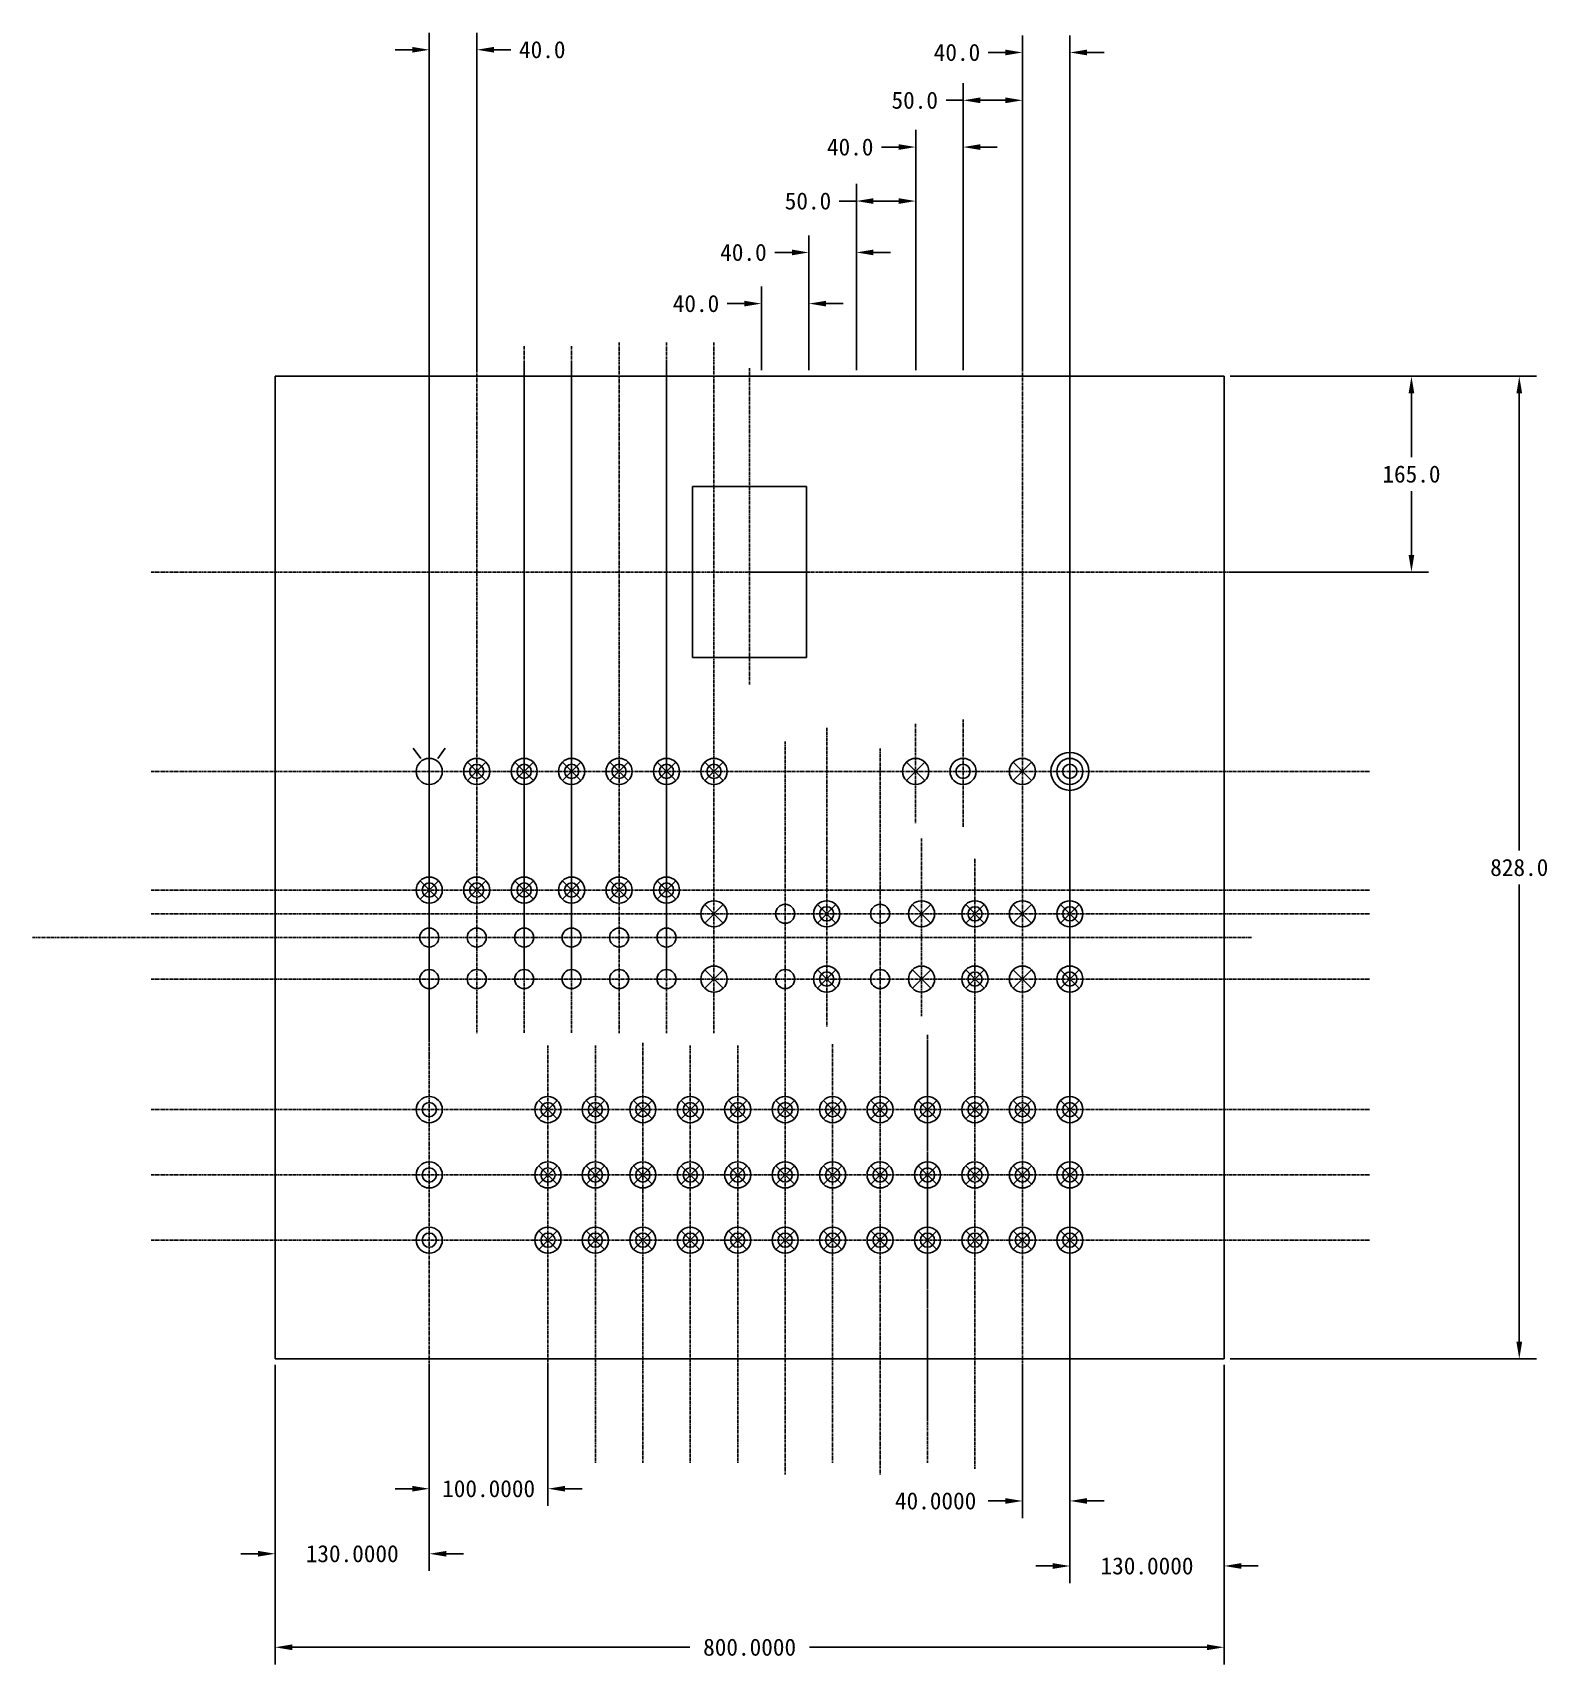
# Model space of a CAD drawing. Extents: x -1423 to 2287, y -3960 to 7.
# Drawn here: x -209 to 1069, y -3960 to -2585 of the extents above; entities that cross this region are included whole.
import ezdxf

# ---------------------------------------------------------------- set-up
doc = ezdxf.new("R2010")
doc.units = 0
doc.header["$MEASUREMENT"] = 0
doc.linetypes.add('CENTERX2', pattern=[4, 2.5, -0.5, 0.5, -0.5])
doc.layers.get('0').update_dxf_attribs({"linetype": 'CONTINUOUS'})
doc.layers.get('DEFPOINTS').update_dxf_attribs({"linetype": 'CONTINUOUS'})
doc.dimstyles.get("Standard").update_dxf_attribs({"dimtxt": 0.18, "dimasz": 0.18, "dimexe": 0.18, "dimexo": 0.0625, "dimgap": 0.09, "dimtad": 0, "dimtih": 1, "dimtoh": 1, "dimdec": 4, "dimzin": 0, "dimtxsty": 'STANDARD', "dimcen": 0.09, "dimazin": 3, "dimtfac": 1, "dimtdec": 4, "dimtofl": 0, "dimtmove": 0, "dimatfit": 3, "dimtolj": 1, "dimtzin": 0})

msp = doc.modelspace()

# ---------------------------------------------------------------- blocks, each defined once
blk = doc.blocks.new('*D20')
at = {"color": 0, "linetype": 'BYBLOCK'}
for p, q in [((445.9, -2870), (445.9, -2756.3)), ((485.9, -2870), (485.9, -2756.3)), ((431.5, -2770.7), (417.1, -2770.7)), ((500.3, -2770.7), (514.7, -2770.7))]:
    blk.add_line(p, q, dxfattribs=at)
for points in [[(431.5, -2768.3), (431.5, -2773.1), (445.9, -2770.7)], [(500.3, -2768.3), (500.3, -2773.1), (485.9, -2770.7)]]:
    blk.add_solid(points, dxfattribs=at)
at = {"layer": 'DEFPOINTS', "color": 0, "linetype": 'BYBLOCK'}
for p in [(445.9, -2770.7), (445.9, -2875), (485.9, -2875)]:
    blk.add_point(p, dxfattribs=at)
at = {"color": 0, "linetype": 'BYBLOCK', "insert": (390.7, -2770.7), "char_height": 14.4, "attachment_point": 5}
blk.add_mtext('\\A1;40.0', dxfattribs=at)
blk = doc.blocks.new('*D21')
at = {"color": 0, "linetype": 'BYBLOCK'}
for p, q in [((485.9, -2870), (485.9, -2713)), ((535.9, -2870), (535.9, -2713)), ((485.9, -2727.4), (471.5, -2727.4)), ((521.5, -2727.4), (500.3, -2727.4))]:
    blk.add_line(p, q, dxfattribs=at)
for points in [[(500.3, -2725), (500.3, -2729.8), (485.9, -2727.4)], [(521.5, -2725), (521.5, -2729.8), (535.9, -2727.4)]]:
    blk.add_solid(points, dxfattribs=at)
at = {"layer": 'DEFPOINTS', "color": 0, "linetype": 'BYBLOCK'}
for p in [(485.9, -2727.4), (485.9, -2875), (535.9, -2875)]:
    blk.add_point(p, dxfattribs=at)
at = {"color": 0, "linetype": 'BYBLOCK', "insert": (445.1, -2727.4), "char_height": 14.4, "attachment_point": 5}
blk.add_mtext('\\A1;50.0', dxfattribs=at)
blk = doc.blocks.new('*D22')
at = {"color": 0, "linetype": 'BYBLOCK'}
for p, q in [((535.9, -2870), (535.9, -2667.5)), ((575.9, -2870), (575.9, -2667.5)), ((521.5, -2681.9), (507.1, -2681.9)), ((590.3, -2681.9), (604.7, -2681.9))]:
    blk.add_line(p, q, dxfattribs=at)
for points in [[(521.5, -2679.5), (521.5, -2684.3), (535.9, -2681.9)], [(590.3, -2679.5), (590.3, -2684.3), (575.9, -2681.9)]]:
    blk.add_solid(points, dxfattribs=at)
at = {"layer": 'DEFPOINTS', "color": 0, "linetype": 'BYBLOCK'}
for p in [(535.9, -2681.9), (535.9, -2875), (575.9, -2875)]:
    blk.add_point(p, dxfattribs=at)
at = {"color": 0, "linetype": 'BYBLOCK', "insert": (480.7, -2681.9), "char_height": 14.4, "attachment_point": 5}
blk.add_mtext('\\A1;40.0', dxfattribs=at)
blk = doc.blocks.new('*D23')
at = {"color": 0, "linetype": 'BYBLOCK'}
for p, q in [((-4.1, -3708), (-4.1, -3960.4)), ((795.9, -3708), (795.9, -3960.4)), ((10.3, -3946), (345.5, -3946)), ((781.5, -3946), (446.3, -3946))]:
    blk.add_line(p, q, dxfattribs=at)
for points in [[(10.3, -3943.6), (10.3, -3948.4), (-4.1, -3946)], [(781.5, -3943.6), (781.5, -3948.4), (795.9, -3946)]]:
    blk.add_solid(points, dxfattribs=at)
at = {"layer": 'DEFPOINTS', "color": 0, "linetype": 'BYBLOCK'}
for p in [(-4.1, -3703), (795.9, -3703), (795.9, -3946)]:
    blk.add_point(p, dxfattribs=at)
at = {"color": 0, "linetype": 'BYBLOCK', "insert": (395.9, -3946), "char_height": 14.4, "attachment_point": 5}
blk.add_mtext('\\A1;800.0000', dxfattribs=at)
blk = doc.blocks.new('*D24')
at = {"color": 0, "linetype": 'BYBLOCK'}
for p, q in [((125.9, -2870), (125.9, -2585.5)), ((165.9, -2870), (165.9, -2585.5)), ((111.5, -2599.9), (97.1, -2599.9)), ((180.3, -2599.9), (194.7, -2599.9))]:
    blk.add_line(p, q, dxfattribs=at)
for points in [[(111.5, -2597.5), (111.5, -2602.3), (125.9, -2599.9)], [(180.3, -2597.5), (180.3, -2602.3), (165.9, -2599.9)]]:
    blk.add_solid(points, dxfattribs=at)
at = {"layer": 'DEFPOINTS', "color": 0, "linetype": 'BYBLOCK'}
for p in [(165.9, -2599.9), (125.9, -2875), (165.9, -2875)]:
    blk.add_point(p, dxfattribs=at)
at = {"color": 0, "linetype": 'BYBLOCK', "insert": (221.1, -2599.9), "char_height": 14.4, "attachment_point": 5}
blk.add_mtext('\\A1;40.0', dxfattribs=at)
blk = doc.blocks.new('*D25')
at = {"color": 0, "linetype": 'BYBLOCK'}
for p, q in [((125.9, -3708), (125.9, -3826.8)), ((225.9, -3708), (225.9, -3826.8)), ((111.5, -3812.4), (97.1, -3812.4)), ((240.3, -3812.4), (254.7, -3812.4))]:
    blk.add_line(p, q, dxfattribs=at)
for points in [[(111.5, -3810), (111.5, -3814.8), (125.9, -3812.4)], [(240.3, -3810), (240.3, -3814.8), (225.9, -3812.4)]]:
    blk.add_solid(points, dxfattribs=at)
at = {"layer": 'DEFPOINTS', "color": 0, "linetype": 'BYBLOCK'}
for p in [(125.9, -3703), (225.9, -3703), (225.9, -3812.4)]:
    blk.add_point(p, dxfattribs=at)
at = {"color": 0, "linetype": 'BYBLOCK', "insert": (175.9, -3812.4), "char_height": 14.4, "attachment_point": 5}
blk.add_mtext('\\A1;100.0000', dxfattribs=at)
blk = doc.blocks.new('*D26')
at = {"color": 0, "linetype": 'BYBLOCK'}
for p, q in [((-4.1, -3708), (-4.1, -3881.6)), ((125.9, -3708), (125.9, -3881.6)), ((-18.5, -3867.2), (-32.9, -3867.2)), ((140.3, -3867.2), (154.7, -3867.2))]:
    blk.add_line(p, q, dxfattribs=at)
for points in [[(-18.5, -3864.8), (-18.5, -3869.6), (-4.1, -3867.2)], [(140.3, -3864.8), (140.3, -3869.6), (125.9, -3867.2)]]:
    blk.add_solid(points, dxfattribs=at)
at = {"layer": 'DEFPOINTS', "color": 0, "linetype": 'BYBLOCK'}
for p in [(-4.1, -3703), (125.9, -3703), (125.9, -3867.2)]:
    blk.add_point(p, dxfattribs=at)
at = {"color": 0, "linetype": 'BYBLOCK', "insert": (60.9, -3867.2), "char_height": 14.4, "attachment_point": 5}
blk.add_mtext('\\A1;130.0000', dxfattribs=at)
blk = doc.blocks.new('*D27')
at = {"color": 0, "linetype": 'BYBLOCK'}
for p, q in [((405.9, -2870), (405.9, -2799.4)), ((445.9, -2870), (445.9, -2799.4)), ((391.5, -2813.8), (377.1, -2813.8)), ((460.3, -2813.8), (474.7, -2813.8))]:
    blk.add_line(p, q, dxfattribs=at)
for points in [[(391.5, -2811.4), (391.5, -2816.2), (405.9, -2813.8)], [(460.3, -2811.4), (460.3, -2816.2), (445.9, -2813.8)]]:
    blk.add_solid(points, dxfattribs=at)
at = {"layer": 'DEFPOINTS', "color": 0, "linetype": 'BYBLOCK'}
for p in [(405.9, -2813.8), (405.9, -2875), (445.9, -2875)]:
    blk.add_point(p, dxfattribs=at)
at = {"color": 0, "linetype": 'BYBLOCK', "insert": (350.7, -2813.8), "char_height": 14.4, "attachment_point": 5}
blk.add_mtext('\\A1;40.0', dxfattribs=at)
blk = doc.blocks.new('*D28')
at = {"color": 0, "linetype": 'BYBLOCK'}
for p, q in [((575.9, -2870), (575.9, -2628.1)), ((625.9, -2870), (625.9, -2628.1)), ((575.9, -2642.5), (561.5, -2642.5)), ((611.5, -2642.5), (590.3, -2642.5))]:
    blk.add_line(p, q, dxfattribs=at)
for points in [[(590.3, -2640.1), (590.3, -2644.9), (575.9, -2642.5)], [(611.5, -2640.1), (611.5, -2644.9), (625.9, -2642.5)]]:
    blk.add_solid(points, dxfattribs=at)
at = {"layer": 'DEFPOINTS', "color": 0, "linetype": 'BYBLOCK'}
for p in [(575.9, -2642.5), (575.9, -2875), (625.9, -2875)]:
    blk.add_point(p, dxfattribs=at)
at = {"color": 0, "linetype": 'BYBLOCK', "insert": (535.1, -2642.5), "char_height": 14.4, "attachment_point": 5}
blk.add_mtext('\\A1;50.0', dxfattribs=at)
blk = doc.blocks.new('*D29')
at = {"color": 0, "linetype": 'BYBLOCK'}
for p, q in [((625.9, -2870), (625.9, -2587.8)), ((665.9, -2870), (665.9, -2587.8)), ((611.5, -2602.2), (597.1, -2602.2)), ((680.3, -2602.2), (694.7, -2602.2))]:
    blk.add_line(p, q, dxfattribs=at)
for points in [[(611.5, -2599.8), (611.5, -2604.6), (625.9, -2602.2)], [(680.3, -2599.8), (680.3, -2604.6), (665.9, -2602.2)]]:
    blk.add_solid(points, dxfattribs=at)
at = {"layer": 'DEFPOINTS', "color": 0, "linetype": 'BYBLOCK'}
for p in [(625.9, -2602.2), (625.9, -2875), (665.9, -2875)]:
    blk.add_point(p, dxfattribs=at)
at = {"color": 0, "linetype": 'BYBLOCK', "insert": (570.7, -2602.2), "char_height": 14.4, "attachment_point": 5}
blk.add_mtext('\\A1;40.0', dxfattribs=at)
blk = doc.blocks.new('*D30')
at = {"color": 0, "linetype": 'BYBLOCK'}
for p, q in [((800.9, -2875), (968.2, -2875)), ((953.8, -2889.4), (953.8, -2943.1)), ((953.8, -3025.6), (953.8, -2971.9)), ((800.9, -3040), (968.2, -3040))]:
    blk.add_line(p, q, dxfattribs=at)
for points in [[(951.4, -2889.4), (956.2, -2889.4), (953.8, -2875)], [(951.4, -3025.6), (956.2, -3025.6), (953.8, -3040)]]:
    blk.add_solid(points, dxfattribs=at)
at = {"layer": 'DEFPOINTS', "color": 0, "linetype": 'BYBLOCK'}
for p in [(795.9, -2875), (795.9, -3040), (953.8, -3040)]:
    blk.add_point(p, dxfattribs=at)
at = {"color": 0, "linetype": 'BYBLOCK', "insert": (953.8, -2957.5), "char_height": 14.4, "attachment_point": 5}
blk.add_mtext('\\A1;165.0', dxfattribs=at)
blk = doc.blocks.new('*D31')
at = {"color": 0, "linetype": 'BYBLOCK'}
for p, q in [((800.9, -2875), (1059.1, -2875)), ((1044.7, -2889.4), (1044.7, -3274.6)), ((1044.7, -3688.6), (1044.7, -3303.4)), ((800.9, -3703), (1059.1, -3703))]:
    blk.add_line(p, q, dxfattribs=at)
for points in [[(1042.3, -2889.4), (1047.1, -2889.4), (1044.7, -2875)], [(1042.3, -3688.6), (1047.1, -3688.6), (1044.7, -3703)]]:
    blk.add_solid(points, dxfattribs=at)
at = {"layer": 'DEFPOINTS', "color": 0, "linetype": 'BYBLOCK'}
for p in [(795.9, -2875), (795.9, -3703), (1044.7, -3703)]:
    blk.add_point(p, dxfattribs=at)
at = {"color": 0, "linetype": 'BYBLOCK', "insert": (1044.7, -3289), "char_height": 14.4, "attachment_point": 5}
blk.add_mtext('\\A1;828.0', dxfattribs=at)
blk = doc.blocks.new('*D37')
at = {"color": 0, "linetype": 'BYBLOCK'}
for p, q in [((625.9, -3708), (625.9, -3837.1)), ((665.9, -3708), (665.9, -3837.1)), ((611.5, -3822.7), (597.1, -3822.7)), ((680.3, -3822.7), (694.7, -3822.7))]:
    blk.add_line(p, q, dxfattribs=at)
for points in [[(611.5, -3820.3), (611.5, -3825.1), (625.9, -3822.7)], [(680.3, -3820.3), (680.3, -3825.1), (665.9, -3822.7)]]:
    blk.add_solid(points, dxfattribs=at)
at = {"layer": 'DEFPOINTS', "color": 0, "linetype": 'BYBLOCK'}
for p in [(625.9, -3703), (665.9, -3703), (625.9, -3822.7)]:
    blk.add_point(p, dxfattribs=at)
at = {"color": 0, "linetype": 'BYBLOCK', "insert": (552.7, -3822.7), "char_height": 14.4, "attachment_point": 5}
blk.add_mtext('\\A1;40.0000', dxfattribs=at)
blk = doc.blocks.new('*D38')
at = {"color": 0, "linetype": 'BYBLOCK'}
for p, q in [((665.9, -3708), (665.9, -3891.9)), ((795.9, -3708), (795.9, -3891.9)), ((651.5, -3877.5), (637.1, -3877.5)), ((810.3, -3877.5), (824.7, -3877.5))]:
    blk.add_line(p, q, dxfattribs=at)
for points in [[(651.5, -3875.1), (651.5, -3879.9), (665.9, -3877.5)], [(810.3, -3875.1), (810.3, -3879.9), (795.9, -3877.5)]]:
    blk.add_solid(points, dxfattribs=at)
at = {"layer": 'DEFPOINTS', "color": 0, "linetype": 'BYBLOCK'}
for p in [(665.9, -3703), (795.9, -3703), (665.9, -3877.5)]:
    blk.add_point(p, dxfattribs=at)
at = {"color": 0, "linetype": 'BYBLOCK', "insert": (730.9, -3877.5), "char_height": 14.4, "attachment_point": 5}
blk.add_mtext('\\A1;130.0000', dxfattribs=at)

# ---------------------------------------------------------------- dimensions: what is measured, and where the dimension line sits
for base, p1, p2, override, picture, middle in [((165.86028, -2599.87138), (125.86028, -2874.96059), (165.86028, -2874.96059), {"dimscale": 80, "dimdec": 1, "dimtdec": 1}, '*D24', (221.06028, -2599.87138)), ((625.86028, -2602.15819), (665.86028, -2874.96059), (625.86028, -2874.96059), {"dimscale": 80, "dimdec": 1, "dimtdec": 1}, '*D29', (570.66028, -2602.15819)), ((575.86028, -2642.48397), (625.86028, -2874.96059), (575.86028, -2874.96059), {"dimscale": 80, "dimdec": 1, "dimtdec": 1}, '*D28', (535.06028, -2642.48397)), ((535.86028, -2681.89929), (575.86028, -2874.96059), (535.86028, -2874.96059), {"dimscale": 80, "dimdec": 1, "dimtdec": 1}, '*D22', (480.66028, -2681.89929)), ((485.86028, -2727.44787), (535.86028, -2874.96059), (485.86028, -2874.96059), {"dimscale": 80, "dimdec": 1, "dimtdec": 1}, '*D21', (445.06028, -2727.44787)), ((445.86028, -2770.67876), (485.86028, -2874.96059), (445.86028, -2874.96059), {"dimscale": 80, "dimdec": 1, "dimtdec": 1}, '*D20', (390.66028, -2770.67876)), ((795.86028, -3945.99241), (-4.13972, -3702.96059), (795.86028, -3702.96059), {"dimscale": 80}, '*D23', (395.86028, -3945.99241))]:
    dim = msp.add_linear_dim(base=base, p1=p1, p2=p2, dimstyle='STANDARD', override=override)
    dim.commit()
    dim.dimension.update_dxf_attribs({"geometry": picture, "text_midpoint": middle})
dim = msp.add_linear_dim(base=(405.86028, -2813.78408), p1=(445.86028, -2874.96059), p2=(405.86028, -2874.96059), dimstyle='STANDARD', override={"dimscale": 80, "dimdec": 1, "dimtdec": 1})
dim.commit()
dim.dimension.update_dxf_attribs({"geometry": '*D27', "text_midpoint": (350.66028, -2813.78408), "dimtype": 160})
for base, p2, picture, middle in [((953.78463, -3039.96059), (795.86028, -3039.96059), '*D30', (953.78463, -2957.46059)), ((1044.70191, -3702.96059), (795.86028, -3702.96059), '*D31', (1044.70191, -3288.96059))]:
    dim = msp.add_linear_dim(base=base, p1=(795.86028, -2874.96059), p2=p2, angle=90, dimstyle='STANDARD', override={"dimscale": 80, "dimdec": 1, "dimtdec": 1})
    dim.commit()
    dim.dimension.update_dxf_attribs({"geometry": picture, "text_midpoint": middle})
for p1, p2, distance, picture, middle in [((-4.13972, -3702.96059), (125.86028, -3702.96059), -164.25698, '*D26', (60.86028, -3867.21756)), ((125.86028, -3702.96059), (225.86028, -3702.96059), -109.45709, '*D25', (175.86028, -3812.41767)), ((665.86028, -3702.96059), (625.86028, -3702.96059), 119.73207, '*D37', (552.66028, -3822.69265)), ((795.86028, -3702.96059), (665.86028, -3702.96059), 174.53196, '*D38', (730.86028, -3877.49254))]:
    dim = msp.add_aligned_dim(p1=p1, p2=p2, distance=distance, dimstyle='STANDARD', override={"dimscale": 80})
    dim.commit()
    dim.dimension.update_dxf_attribs({"geometry": picture, "text_midpoint": middle})

# ---------------------------------------------------------------- linework, layer by layer
at = {"linetype": 'CENTERX2'}
for p, q in [((125.86028, -2821.30904), (125.86028, -3448.92799)), ((165.86028, -2821.30904), (165.86028, -3428.49845)), ((125.86028, -2833.6818), (125.86028, -3432.2498)), ((125.86028, -2836.30904), (125.86028, -3800.51336)), ((625.86028, -2836.30904), (625.86028, -3800.51336)), ((665.86028, -2836.30904), (665.86028, -3800.51336)), ((205.86028, -2849.77693), (205.86028, -3428.49845)), ((245.86028, -2849.77693), (245.86028, -3428.49845)), ((285.86028, -2846.4415), (285.86028, -3428.49845)), ((325.86028, -2846.4415), (325.86028, -3428.49845)), ((365.86028, -2846.4415), (365.86028, -3428.49845)), ((665.86028, -2848.6818), (665.86028, -3763.37495)), ((205.86028, -2862.14969), (205.86028, -3381.82026)), ((245.86028, -2862.14969), (245.86028, -3381.82026)), ((325.86028, -2862.14969), (325.86028, -3381.82026)), ((395.86028, -2868.24482), (395.86028, -3135.00826)), ((-108.50381, -3039.96059), (918.8545, -3039.96059)), ((460.86028, -3171.30086), (460.86028, -3423.02156)), ((535.86028, -3167.99641), (535.86028, -3251.95361)), ((575.86028, -3164.28391), (575.86028, -3255.08657)), ((425.86028, -3182.89868), (425.86028, -3800.51336)), ((505.86028, -3188.80277), (505.86028, -3800.51336)), ((-108.50381, -3207.96059), (918.8545, -3207.96059)), ((540.86028, -3264.48549), (540.86028, -3414.30918)), ((585.86028, -3281.57413), (585.86028, -3795.51336)), ((-108.50381, -3307.96059), (918.8545, -3307.96059)), ((-108.50381, -3327.96059), (918.8545, -3327.96059)), ((-208.50381, -3347.96059), (818.8545, -3347.96059)), ((-108.50381, -3382.96059), (918.8545, -3382.96059)), ((305.86028, -3436.65036), (305.86028, -3790.51336)), ((545.86028, -3429.87776), (545.86028, -3753.37495)), ((545.86028, -3436.68379), (545.86028, -3790.51336)), ((225.86028, -3439.00987), (225.86028, -3790.51336)), ((265.86028, -3439.00987), (265.86028, -3790.51336)), ((345.86028, -3439.00987), (345.86028, -3753.37495)), ((345.86028, -3439.00987), (345.86028, -3790.51336)), ((385.86028, -3439.00987), (385.86028, -3790.51336)), ((465.86028, -3437.92126), (465.86028, -3790.51336)), ((-108.50381, -3492.96059), (918.8545, -3492.96059)), ((-108.50381, -3547.96059), (918.8545, -3547.96059)), ((-108.50381, -3602.96059), (918.8545, -3602.96059))]:
    msp.add_line(p, q, dxfattribs=at)
for p, q in [((-4.13972, -2874.96059), (795.86028, -2874.96059)), ((-4.13972, -3702.96059), (-4.13972, -2874.96059)), ((795.86028, -2874.96059), (795.86028, -3702.96059)), ((347.86028, -2967.96059), (347.86028, -3111.96059)), ((443.86028, -2967.96059), (347.86028, -2967.96059)), ((443.86028, -3039.96059), (443.86028, -2967.96059)), ((443.86028, -3063.96059), (443.86028, -3017.07422)), ((395.86028, -3039.96059), (443.86028, -3039.96059)), ((443.86028, -3111.96059), (443.86028, -3063.96059)), ((347.86028, -3111.96059), (443.86028, -3111.96059)), ((112.3867, -3188.34937), (118.73976, -3197.07675)), ((139.33386, -3188.34937), (132.9808, -3197.07675)), ((173.63845, -3200.18241), (158.0821, -3215.73876)), ((158.0821, -3200.18241), (173.63845, -3215.73876)), ((213.63845, -3200.18241), (198.0821, -3215.73876)), ((198.0821, -3200.18241), (213.63845, -3215.73876)), ((238.0821, -3200.18241), (253.63845, -3215.73876)), ((253.63845, -3200.18241), (238.0821, -3215.73876)), ((278.0821, -3200.18241), (293.63845, -3215.73876)), ((293.63845, -3200.18241), (278.0821, -3215.73876)), ((318.0821, -3200.18241), (333.63845, -3215.73876)), ((333.63845, -3200.18241), (318.0821, -3215.73876)), ((373.63845, -3200.18241), (358.0821, -3215.73876)), ((358.0821, -3200.18241), (373.63845, -3215.73876)), ((543.63845, -3200.18241), (528.0821, -3215.73876)), ((528.0821, -3200.18241), (543.63845, -3215.73876)), ((618.0821, -3200.18241), (633.63845, -3215.73876)), ((633.63845, -3200.18241), (618.0821, -3215.73876)), ((118.0821, -3300.18241), (133.63845, -3315.73876)), ((133.63845, -3300.18241), (118.0821, -3315.73876)), ((173.63845, -3300.18241), (158.0821, -3315.73876)), ((158.0821, -3300.18241), (173.63845, -3315.73876)), ((213.63845, -3300.18241), (198.0821, -3315.73876)), ((198.0821, -3300.18241), (213.63845, -3315.73876)), ((253.63845, -3300.18241), (238.0821, -3315.73876)), ((238.0821, -3300.18241), (253.63845, -3315.73876)), ((278.0821, -3300.18241), (293.63845, -3315.73876)), ((293.63845, -3300.18241), (278.0821, -3315.73876)), ((318.0821, -3300.18241), (333.63845, -3315.73876)), ((333.63845, -3300.18241), (318.0821, -3315.73876)), ((373.63845, -3320.18241), (358.0821, -3335.73876)), ((358.0821, -3320.18241), (373.63845, -3335.73876)), ((468.63845, -3320.18241), (453.0821, -3335.73876)), ((453.0821, -3320.18241), (468.63845, -3335.73876)), ((548.63845, -3320.18241), (533.0821, -3335.73876)), ((533.0821, -3320.18241), (548.63845, -3335.73876)), ((578.0821, -3320.18241), (593.63845, -3335.73876)), ((593.63845, -3320.18241), (578.0821, -3335.73876)), ((618.0821, -3320.18241), (633.63845, -3335.73876)), ((633.63845, -3320.18241), (618.0821, -3335.73876)), ((673.63845, -3320.18241), (658.0821, -3335.73876)), ((658.0821, -3320.18241), (673.63845, -3335.73876)), ((373.63845, -3375.18241), (358.0821, -3390.73876)), ((358.0821, -3375.18241), (373.63845, -3390.73876)), ((453.0821, -3375.18241), (468.63845, -3390.73876)), ((468.63845, -3375.18241), (453.0821, -3390.73876)), ((533.0821, -3375.18241), (548.63845, -3390.73876)), ((548.63845, -3375.18241), (533.0821, -3390.73876)), ((593.63845, -3375.18241), (578.0821, -3390.73876)), ((578.0821, -3375.18241), (593.63845, -3390.73876)), ((633.63845, -3375.18241), (618.0821, -3390.73876)), ((618.0821, -3375.18241), (633.63845, -3390.73876)), ((658.0821, -3375.18241), (673.63845, -3390.73876)), ((673.63845, -3375.18241), (658.0821, -3390.73876)), ((233.63845, -3485.18241), (218.0821, -3500.73876)), ((218.0821, -3485.18241), (233.63845, -3500.73876)), ((258.0821, -3485.18241), (273.63845, -3500.73876)), ((273.63845, -3485.18241), (258.0821, -3500.73876)), ((298.0821, -3485.18241), (313.63845, -3500.73876)), ((313.63845, -3485.18241), (298.0821, -3500.73876)), ((353.63845, -3485.18241), (338.0821, -3500.73876)), ((338.0821, -3485.18241), (353.63845, -3500.73876)), ((393.63845, -3485.18241), (378.0821, -3500.73876)), ((378.0821, -3485.18241), (393.63845, -3500.73876)), ((418.0821, -3485.18241), (433.63845, -3500.73876)), ((433.63845, -3485.18241), (418.0821, -3500.73876)), ((473.63845, -3485.18241), (458.0821, -3500.73876)), ((458.0821, -3485.18241), (473.63845, -3500.73876)), ((513.63845, -3485.18241), (498.0821, -3500.73876)), ((498.0821, -3485.18241), (513.63845, -3500.73876)), ((538.0821, -3485.18241), (553.63845, -3500.73876)), ((553.63845, -3485.18241), (538.0821, -3500.73876)), ((593.63845, -3485.18241), (578.0821, -3500.73876)), ((578.0821, -3485.18241), (593.63845, -3500.73876)), ((618.0821, -3485.18241), (633.63845, -3500.73876)), ((633.63845, -3485.18241), (618.0821, -3500.73876)), ((673.63845, -3485.18241), (658.0821, -3500.73876)), ((658.0821, -3485.18241), (673.63845, -3500.73876)), ((218.0821, -3540.18241), (233.63845, -3555.73876)), ((233.63845, -3540.18241), (218.0821, -3555.73876)), ((273.63845, -3540.18241), (258.0821, -3555.73876)), ((258.0821, -3540.18241), (273.63845, -3555.73876)), ((313.63845, -3540.18241), (298.0821, -3555.73876)), ((298.0821, -3540.18241), (313.63845, -3555.73876)), ((338.0821, -3540.18241), (353.63845, -3555.73876)), ((353.63845, -3540.18241), (338.0821, -3555.73876)), ((378.0821, -3540.18241), (393.63845, -3555.73876)), ((393.63845, -3540.18241), (378.0821, -3555.73876)), ((433.63845, -3540.18241), (418.0821, -3555.73876)), ((418.0821, -3540.18241), (433.63845, -3555.73876)), ((458.0821, -3540.18241), (473.63845, -3555.73876)), ((473.63845, -3540.18241), (458.0821, -3555.73876)), ((498.0821, -3540.18241), (513.63845, -3555.73876)), ((513.63845, -3540.18241), (498.0821, -3555.73876)), ((553.63845, -3540.18241), (538.0821, -3555.73876)), ((538.0821, -3540.18241), (553.63845, -3555.73876)), ((578.0821, -3540.18241), (593.63845, -3555.73876)), ((593.63845, -3540.18241), (578.0821, -3555.73876)), ((633.63845, -3540.18241), (618.0821, -3555.73876)), ((618.0821, -3540.18241), (633.63845, -3555.73876)), ((658.0821, -3540.18241), (673.63845, -3555.73876)), ((673.63845, -3540.18241), (658.0821, -3555.73876)), ((233.63845, -3595.18241), (218.0821, -3610.73876)), ((218.0821, -3595.18241), (233.63845, -3610.73876)), ((258.0821, -3595.18241), (273.63845, -3610.73876)), ((273.63845, -3595.18241), (258.0821, -3610.73876)), ((298.0821, -3595.18241), (313.63845, -3610.73876)), ((313.63845, -3595.18241), (298.0821, -3610.73876)), ((353.63845, -3595.18241), (338.0821, -3610.73876)), ((338.0821, -3595.18241), (353.63845, -3610.73876)), ((393.63845, -3595.18241), (378.0821, -3610.73876)), ((378.0821, -3595.18241), (393.63845, -3610.73876)), ((418.0821, -3595.18241), (433.63845, -3610.73876)), ((433.63845, -3595.18241), (418.0821, -3610.73876)), ((473.63845, -3595.18241), (458.0821, -3610.73876)), ((458.0821, -3595.18241), (473.63845, -3610.73876)), ((513.63845, -3595.18241), (498.0821, -3610.73876)), ((498.0821, -3595.18241), (513.63845, -3610.73876)), ((538.0821, -3595.18241), (553.63845, -3610.73876)), ((553.63845, -3595.18241), (538.0821, -3610.73876)), ((593.63845, -3595.18241), (578.0821, -3610.73876)), ((578.0821, -3595.18241), (593.63845, -3610.73876)), ((618.0821, -3595.18241), (633.63845, -3610.73876)), ((633.63845, -3595.18241), (618.0821, -3610.73876)), ((673.63845, -3595.18241), (658.0821, -3610.73876)), ((658.0821, -3595.18241), (673.63845, -3610.73876)), ((795.86028, -3702.96059), (-4.13972, -3702.96059))]:
    msp.add_line(p, q)
for centre, radius in [((125.86028, -3207.96059), 11), ((165.86028, -3207.96059), 11), ((165.86028, -3207.96059), 6), ((205.86028, -3207.96059), 11), ((205.86028, -3207.96059), 6), ((245.86028, -3207.96059), 11), ((245.86028, -3207.96059), 6), ((285.86028, -3207.96059), 11), ((285.86028, -3207.96059), 6), ((325.86028, -3207.96059), 11), ((325.86028, -3207.96059), 6), ((365.86028, -3207.96059), 11), ((365.86028, -3207.96059), 6), ((535.86028, -3207.96059), 11), ((575.86028, -3207.96059), 11), ((575.86028, -3207.96059), 6), ((625.86028, -3207.96059), 11), ((665.86028, -3207.96059), 16), ((665.86028, -3207.96059), 11), ((665.86028, -3207.96059), 6), ((125.86028, -3307.96059), 11), ((165.86028, -3307.96059), 11), ((205.86028, -3307.96059), 11), ((245.86028, -3307.96059), 11), ((285.86028, -3307.96059), 11), ((325.86028, -3307.96059), 11), ((125.86028, -3307.96059), 6), ((165.86028, -3307.96059), 6), ((205.86028, -3307.96059), 6), ((245.86028, -3307.96059), 6), ((285.86028, -3307.96059), 6), ((325.86028, -3307.96059), 6), ((365.86028, -3327.96059), 11), ((425.86028, -3327.96059), 8), ((460.86028, -3327.96059), 11), ((460.86028, -3327.96059), 6), ((505.86028, -3327.96059), 8), ((540.86028, -3327.96059), 11), ((585.86028, -3327.96059), 11), ((585.86028, -3327.96059), 6), ((625.86028, -3327.96059), 11), ((665.86028, -3327.96059), 11), ((665.86028, -3327.96059), 6), ((125.86028, -3347.96059), 8), ((165.86028, -3347.96059), 8), ((205.86028, -3347.96059), 8), ((245.86028, -3347.96059), 8), ((285.86028, -3347.96059), 8), ((325.86028, -3347.96059), 8), ((125.86028, -3382.96059), 8), ((165.86028, -3382.96059), 8), ((205.86028, -3382.96059), 8), ((245.86028, -3382.96059), 8), ((285.86028, -3382.96059), 8), ((325.86028, -3382.96059), 8), ((365.86028, -3382.96059), 11), ((425.86028, -3382.96059), 8), ((460.86028, -3382.96059), 11), ((460.86028, -3382.96059), 6), ((505.86028, -3382.96059), 8), ((540.86028, -3382.96059), 11), ((585.86028, -3382.96059), 11), ((585.86028, -3382.96059), 6), ((625.86028, -3382.96059), 11), ((665.86028, -3382.96059), 11), ((665.86028, -3382.96059), 6), ((125.86028, -3492.96059), 11), ((125.86028, -3492.96059), 6), ((225.86028, -3492.96059), 11), ((225.86028, -3492.96059), 6), ((265.86028, -3492.96059), 11), ((265.86028, -3492.96059), 6), ((305.86028, -3492.96059), 11), ((305.86028, -3492.96059), 6), ((345.86028, -3492.96059), 11), ((345.86028, -3492.96059), 6), ((385.86028, -3492.96059), 11), ((385.86028, -3492.96059), 6), ((425.86028, -3492.96059), 11), ((425.86028, -3492.96059), 6), ((465.86028, -3492.96059), 11), ((465.86028, -3492.96059), 6), ((505.86028, -3492.96059), 11), ((505.86028, -3492.96059), 6), ((545.86028, -3492.96059), 11), ((545.86028, -3492.96059), 6), ((585.86028, -3492.96059), 11), ((585.86028, -3492.96059), 6), ((625.86028, -3492.96059), 11), ((625.86028, -3492.96059), 6), ((665.86028, -3492.96059), 11), ((665.86028, -3492.96059), 6), ((125.86028, -3547.96059), 11), ((125.86028, -3547.96059), 6), ((225.86028, -3547.96059), 11), ((225.86028, -3547.96059), 6), ((265.86028, -3547.96059), 11), ((265.86028, -3547.96059), 6), ((305.86028, -3547.96059), 11), ((305.86028, -3547.96059), 6), ((345.86028, -3547.96059), 11), ((345.86028, -3547.96059), 6), ((385.86028, -3547.96059), 11), ((385.86028, -3547.96059), 6), ((425.86028, -3547.96059), 11), ((425.86028, -3547.96059), 6), ((465.86028, -3547.96059), 11), ((465.86028, -3547.96059), 6), ((505.86028, -3547.96059), 11), ((505.86028, -3547.96059), 6), ((545.86028, -3547.96059), 11), ((545.86028, -3547.96059), 6), ((585.86028, -3547.96059), 11), ((585.86028, -3547.96059), 6), ((625.86028, -3547.96059), 11), ((625.86028, -3547.96059), 6), ((665.86028, -3547.96059), 11), ((665.86028, -3547.96059), 6), ((125.86028, -3602.96059), 11), ((125.86028, -3602.96059), 6), ((225.86028, -3602.96059), 11), ((225.86028, -3602.96059), 6), ((265.86028, -3602.96059), 11), ((265.86028, -3602.96059), 6), ((305.86028, -3602.96059), 11), ((305.86028, -3602.96059), 6), ((345.86028, -3602.96059), 11), ((345.86028, -3602.96059), 6), ((385.86028, -3602.96059), 11), ((385.86028, -3602.96059), 6), ((425.86028, -3602.96059), 11), ((425.86028, -3602.96059), 6), ((465.86028, -3602.96059), 11), ((465.86028, -3602.96059), 6), ((505.86028, -3602.96059), 11), ((505.86028, -3602.96059), 6), ((545.86028, -3602.96059), 11), ((545.86028, -3602.96059), 6), ((585.86028, -3602.96059), 11), ((585.86028, -3602.96059), 6), ((625.86028, -3602.96059), 11), ((625.86028, -3602.96059), 6), ((665.86028, -3602.96059), 11), ((665.86028, -3602.96059), 6)]:
    msp.add_circle(centre, radius)

msp.set_redraw_order([(e.dxf.handle, doc.entitydb.next_handle()) for e in msp.query("TEXT MTEXT ATTDEF DIMENSION ARC_DIMENSION")])  # texts and dimensions are drawn at this point

doc.saveas('drawing.dxf')
